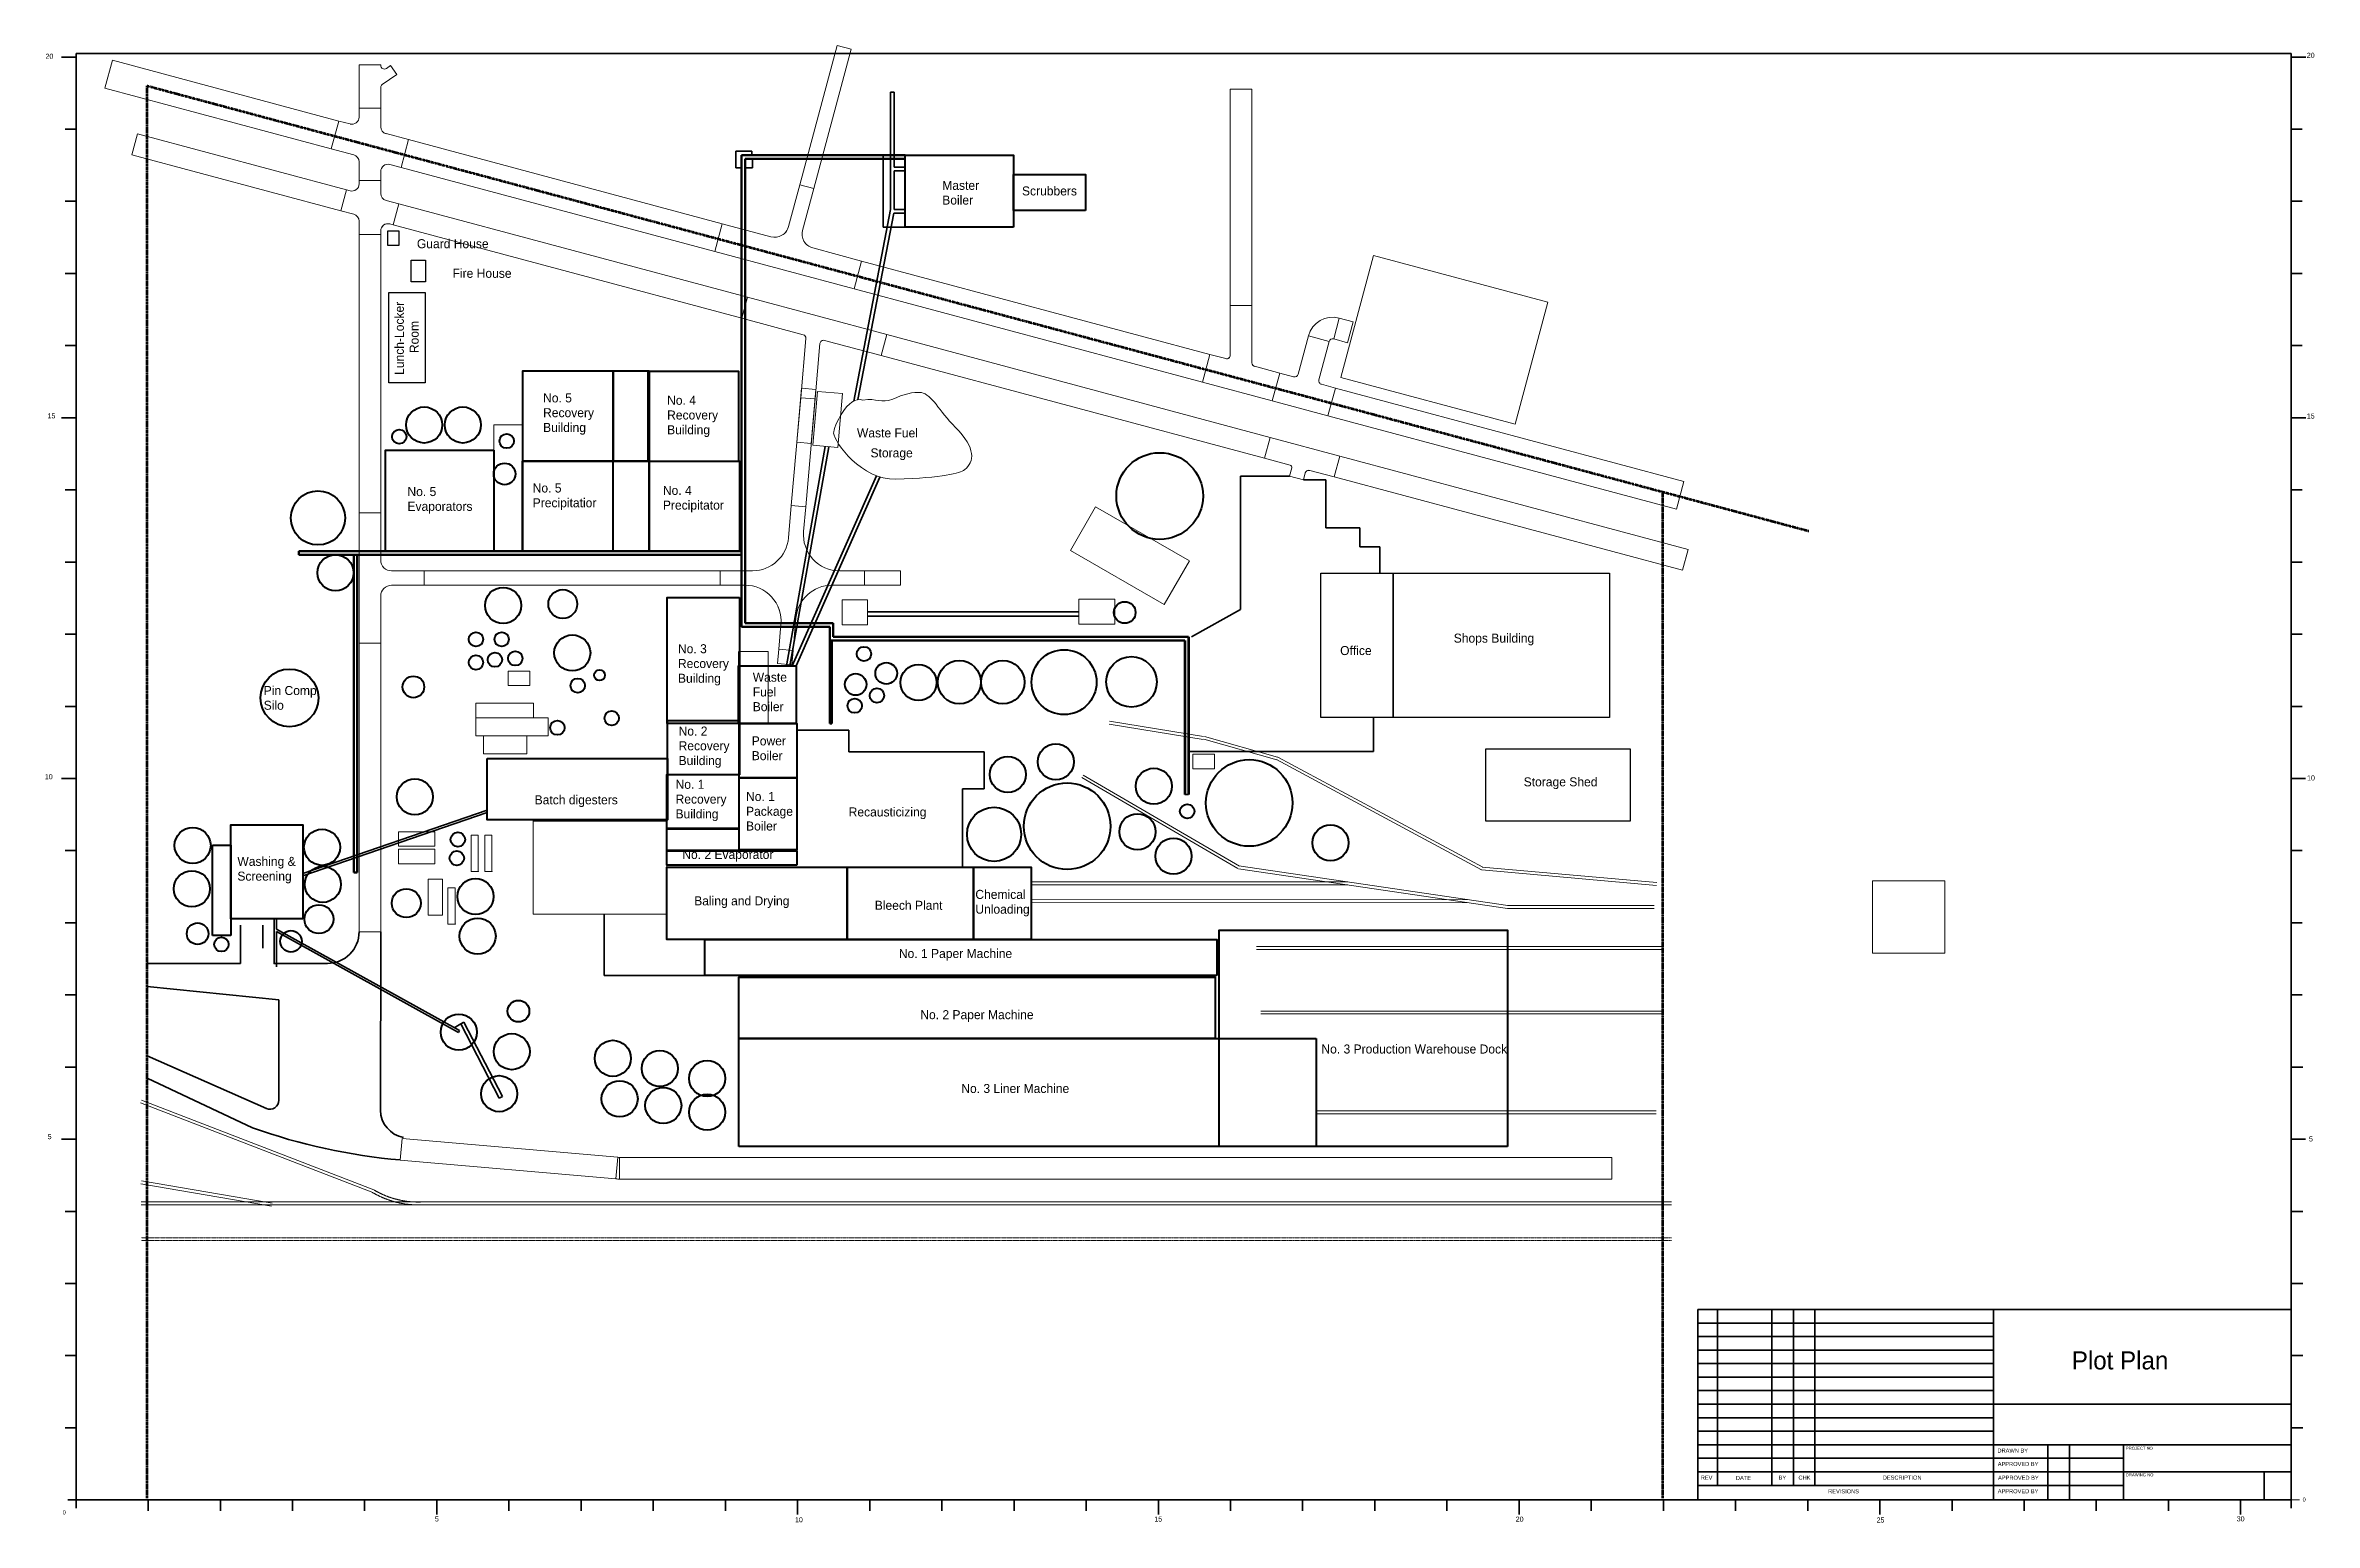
# Model space of a CAD drawing. Header units: inches. Extents: x 157 to 3303, y 69 to 2116.
import ezdxf
from ezdxf.enums import TextEntityAlignment as Align

# ---------------------------------------------------------------- set-up
doc = ezdxf.new("R2010")
doc.units = ezdxf.units.IN
doc.header["$MEASUREMENT"] = 0
doc.linetypes.add('BORDER2', pattern=[0.875, 0.25, -0.125, 0.25, -0.125, 0, -0.125])
doc.linetypes.add('PHANTOM2', pattern=[1.25, 0.625, -0.125, 0.125, -0.125, 0.125, -0.125])
doc.layers.add('MISCELLANEOUS', color=7, linetype='Continuous')
doc.layers.add('TITLEBLOCK', color=7, linetype='Continuous')
for name, color, linetype, lineweight in [('OTHER BUILDINGS', 3, 'Continuous', 30), ('PROCESS AREAS', 4, 'Continuous', 40), ('TANKS', 2, 'Continuous', 40)]:
    doc.layers.add(name, color=color, linetype=linetype, lineweight=lineweight)
doc.styles.add('Arial', font='ARIAL.TTF', dxfattribs={"height": 0.2})

msp = doc.modelspace()

# ---------------------------------------------------------------- texts
at = {"layer": 'MISCELLANEOUS', "color": 7}
for s, p in [('Waste Fuel', (1282.3, 1572.8)), ('Storage', (1301.1, 1545.1))]:
    msp.add_text(s, height=12.5, dxfattribs=at).set_placement(p)
at = {"layer": 'OTHER BUILDINGS', "color": 7, "lineweight": 30}
for s, p in [('Guard House', (722.1, 1847.5)), ('Fire House', (762.7, 1806.5)), ('Shops Building ', (2167.5, 1300.8)), ('Office', (1973.8, 1283.6)), ('Storage Shed', (2257.5, 1101.6))]:
    msp.add_text(s, height=12.5, dxfattribs=at).set_placement(p, align=Align.TOP_CENTER)
for s, p in [('Lunch-Locker', (654.3, 1659.5)), ('Room', (674.8, 1689.6))]:
    msp.add_text(s, height=12.5, rotation=90, dxfattribs=at).set_placement(p)
at = {"layer": 'PROCESS AREAS', "color": 7}
for s, p in [('Master', (1400.5, 1915.9)), ('Boiler', (1400.5, 1895.5)), ('No. 5', (847.3, 1621.3)), ('Recovery', (847.3, 1600.8)), ('No. 4', (1019.2, 1618)), ('Recovery', (1019.2, 1597.6)), ('Building', (847.3, 1580.3)), ('Building', (1019.2, 1577.1)), ('No. 5', (659.3, 1491.5)), ('Evaporators', (659.3, 1471)), ('No. 5', (832.9, 1496.4)), ('Precipitatior', (832.9, 1475.9)), ('No. 4 ', (1013.3, 1493.1)), ('Precipitator', (1013.3, 1472.7)), ('No. 3', (1034.2, 1273.6)), ('Recovery ', (1034.2, 1253.1)), ('Building', (1034.2, 1232.7)), ('Waste', (1137.9, 1234.2)), ('Fuel', (1137.9, 1213.7)), ('Boiler', (1137.9, 1193.3)), ('No. 2', (1035.1, 1159.5)), ('Recovery', (1035.1, 1139.1)), ('Power', (1136.5, 1145.9)), ('Boiler', (1136.5, 1125.4)), ('Building', (1035.1, 1118.6)), ('No. 1', (1030.9, 1085.7)), ('Recovery ', (1030.9, 1065.2)), ('No. 1', (1128.6, 1068.8)), ('Building', (1030.9, 1044.7)), ('Package', (1128.6, 1048.3)), ('Boiler', (1128.6, 1027.9)), ('Washing &', (423.6, 978.9)), ('Screening', (423.6, 958.4)), ('Chemical', (1446.4, 933.1)), ('Unloading', (1446.4, 912.6))]:
    msp.add_text(s, height=12.5, dxfattribs=at).set_placement(p)
for s, p in [('Scrubbers', (1549.1, 1920.7)), ('Batch digesters', (893.2, 1076.7)), ('Recausticizing', (1324.7, 1059.9)), ('No. 2 Evaporator', (1103.4, 1001)), ('Baling and Drying', (1122.7, 936.7)), ('Bleech Plant', (1353.9, 930.5)), ('No. 1 Paper Machine', (1418.9, 863.7)), ('No. 2 Paper Machine', (1448.6, 778.9)), ('No. 3 Production Warehouse Dock', (2054.7, 731.3)), ('No. 3 Liner Machine', (1501.7, 676.6))]:
    msp.add_text(s, height=12.5, dxfattribs=at).set_placement(p, align=Align.TOP_CENTER)
at = {"layer": 'TANKS', "color": 7}
for s, p in [('Pin Comp', (460.1, 1215.7)), ('Silo', (460.1, 1195.3))]:
    msp.add_text(s, height=12.5, dxfattribs=at).set_placement(p)
at = {"layer": 'TITLEBLOCK', "color": 7, "style": 'Arial'}
for s, height, p in [('20', 7, (157.7, 2104.6)), ('20', 7, (3291.7, 2105.9)), ('15', 7, (160.4, 1606.2)), ('15', 7, (3291.7, 1605.9)), ('10', 7, (156.8, 1106)), ('10', 7, (3292.1, 1104.3)), ('5', 7, (160.6, 607.1)), ('5', 7, (3294.7, 603.9)), ('DRAWN BY', 5.62, (2863, 171.3)), ('PROJECT NO', 4.12, (3041.1, 173.7)), ('REV', 5.62, (2451.8, 133.8)), ('DATE', 5.62, (2500.5, 133.3)), ('BY', 5.62, (2559.6, 133.8)), ('CHK', 5.62, (2587.2, 133.8)), ('DESCRIPTION', 5.625, (2704, 133.8)), ('APPROVED BY', 5.625, (2863.4, 152.6)), ('APPROVED BY', 5.625, (2863.8, 133.6)), ('DRAWING NO', 4.12, (3041.1, 136.8)), ('REVISIONS', 5.62, (2628.3, 114.8)), ('APPROVED BY', 5.625, (2863.4, 114.9)), ('0', 5.62, (3285.9, 103.4)), ('0', 5.62, (181.4, 85.5)), ('5', 7, (697.3, 77.2)), ('10', 7, (1196.4, 76.1)), ('15', 7, (1694.5, 77)), ('20', 7, (2195.3, 76.9)), ('25', 7, (2695.5, 75.7)), ('30', 7, (3194.6, 77.3))]:
    msp.add_text(s, height=height, dxfattribs=at).set_placement(p, align=Align.TOP_LEFT)
at = {"layer": 'TITLEBLOCK', "color": 7}
msp.add_text('Plot Plan', height=25, dxfattribs=at).set_placement((2966, 280.9))

# ---------------------------------------------------------------- blocks, each defined once
blk = doc.blocks.new('POND', base_point=(1382.4, 1029.5))
at = {"layer": 'MISCELLANEOUS', "color": 5, "linetype": 'Continuous', "lineweight": 13}
blk.add_open_spline([(1195.3, 1127.7), (1244.3, 1149.6), (1264.3, 1130.8), (1302.9, 1160.5), (1337.9, 1187.4), (1369.1, 1208.6), (1401.1, 1211.9), (1440.7, 1216), (1481.6, 1164.1), (1560.1, 1118.4), (1655.3, 1062.9), (1662.9, 1010.8), (1634.9, 973.4), (1619.8, 953.3), (1565.8, 924.1), (1391.7, 870.6), (1270.2, 833.2), (1131.8, 945.9), (1120.5, 978.1), (1113.1, 999.4), (1134.6, 1132.4), (1195.3, 1127.7)], degree=3, knots=[0, 0, 0, 0, 0.120599, 0.120599, 0.120599, 0.230097, 0.230097, 0.230097, 0.365472, 0.365472, 0.365472, 0.52982, 0.52982, 0.52982, 0.736661, 0.736661, 0.736661, 0.895053, 0.895053, 0.895053, 1, 1, 1, 1], dxfattribs=at)

# ---------------------------------------------------------------- linework, layer by layer
at = {"layer": 'MISCELLANEOUS', "color": 7, "linetype": 'Continuous', "lineweight": 13}
for p, q in [((1254.9, 2116.2), (1203.1, 1923)), ((1274.2, 2111), (1254.9, 2116.2))]:
    msp.add_line(p, q, dxfattribs=at)
at = {"layer": 'MISCELLANEOUS', "linetype": 'Continuous', "lineweight": 13}
for p, q in [((1222.4, 1917.8), (1274.2, 2111)), ((250.3, 2095.5), (239.9, 2056.8)), ((564.2, 2011.3), (250.3, 2095.5)), ((592.3, 2029.1), (592.3, 2089.1)), ((592.3, 2089.1), (622.3, 2089.1)), ((622.3, 2089.1), (622.3, 2088.4)), ((644.4, 2075.9), (624.4, 2061.9)), ((635.8, 2088.2), (630.2, 2084.3)), ((644.4, 2075.9), (635.8, 2088.2)), ((239.9, 2056.8), (553.8, 1972.7)), ((622.3, 2057.8), (622.3, 2029.1)), ((1799.7, 2055.6), (1799.7, 1755.6)), ((1829.7, 2055.6), (1799.7, 2055.6)), ((1829.7, 1755.6), (1829.7, 2055.6)), ((592.3, 2016.8), (592.3, 2029.1)), ((592.3, 2029.1), (622.3, 2029.1)), ((622.3, 2029.1), (592.3, 2029.1)), ((622.3, 2029.1), (622.3, 2003.4)), ((285.2, 1993.4), (277.4, 1964.5)), ((575, 1915.8), (285.2, 1993.4)), ((564.2, 2011.3), (553.8, 1972.7)), ((553.8, 1972.7), (564.2, 2011.3)), ((579.7, 2007.2), (564.2, 2011.3)), ((660.8, 1985.5), (629.7, 1993.8)), ((650.4, 1946.8), (660.8, 1985.5)), ((650.4, 1946.8), (660.8, 1985.5)), ((660.8, 1985.5), (1095.4, 1869)), ((277.4, 1964.5), (567.2, 1886.8)), ((553.8, 1972.7), (584.9, 1964.4)), ((592.3, 1929.1), (592.3, 1954.7)), ((650.4, 1946.8), (634.9, 1951)), ((622.3, 1929.1), (592.3, 1929.1)), ((592.3, 1924.2), (592.3, 1929.1)), ((592.3, 1929.1), (622.3, 1929.1)), ((622.3, 1941.3), (622.3, 1929.1)), ((622.3, 1929.1), (622.3, 1910.8)), ((1085.1, 1830.4), (650.4, 1946.8)), ((1203.1, 1923), (1187.6, 1865)), ((1203.1, 1923), (1222.4, 1917.8)), ((1203.1, 1923), (1222.4, 1917.8)), ((575, 1915.8), (567.2, 1886.8)), ((567.2, 1886.8), (575, 1915.8)), ((575, 1915.8), (579.7, 1914.5)), ((647.4, 1896.4), (629.7, 1901.1)), ((639.7, 1867.4), (647.4, 1896.4)), ((639.7, 1867.4), (647.4, 1896.4)), ((647.4, 1896.4), (1130.4, 1767)), ((1222.4, 1917.8), (1206.9, 1859.8)), ((567.2, 1886.8), (584.9, 1882.1)), ((592.3, 1854.1), (592.3, 1872.4)), ((622.3, 1859), (622.3, 1854.1)), ((634.9, 1868.7), (639.7, 1867.4)), ((1122.6, 1738), (639.7, 1867.4)), ((1095.4, 1869), (1085.1, 1830.4)), ((1095.4, 1869), (1085.1, 1830.4)), ((1163.1, 1850.9), (1095.4, 1869)), ((622.3, 1854.1), (592.3, 1854.1)), ((592.3, 1468.1), (592.3, 1854.1)), ((592.3, 1854.1), (622.3, 1854.1)), ((622.3, 1854.1), (622.3, 1468.1)), ((1085.1, 1830.4), (1278.3, 1778.6)), ((1288.6, 1817.2), (1221, 1835.4)), ((1953.1, 1655.9), (1998.4, 1824.9)), ((1998.4, 1824.9), (2239.9, 1760.2)), ((1278.3, 1778.6), (1288.6, 1817.2)), ((1278.3, 1778.6), (1288.6, 1817.2)), ((1288.6, 1817.2), (1771.6, 1687.8)), ((1130.4, 1767), (1122.6, 1738)), ((1122.6, 1738), (1130.4, 1767)), ((1130.4, 1767), (1323.6, 1715.2)), ((1761.2, 1649.2), (1278.3, 1778.6)), ((1207.9, 1715.1), (1122.6, 1738)), ((1799.7, 1755.6), (1799.7, 1686.8)), ((1799.7, 1755.6), (1829.7, 1755.6)), ((1799.7, 1755.6), (1829.7, 1755.6)), ((1829.7, 1755.6), (1829.7, 1676.1)), ((1943, 1709.2), (1950.7, 1738.2)), ((1943, 1709.2), (1950.7, 1738.2)), ((1950.7, 1738.2), (1970.1, 1733)), ((1970.1, 1733), (1962.3, 1704)), ((2239.9, 1760.2), (2194.6, 1591.2)), ((1204.4, 1627.8), (1211.6, 1709.9)), ((1224.3, 1626.1), (1231, 1702.9)), ((1315.8, 1686.2), (1237.3, 1707.2)), ((1323.6, 1715.2), (1315.8, 1686.2)), ((1315.8, 1686.2), (1323.6, 1715.2)), ((1323.6, 1715.2), (1854.8, 1572.8)), ((1907.9, 1713.4), (1893.6, 1660.3)), ((1907.9, 1713.4), (1936.8, 1705.7)), ((1907.9, 1713.4), (1936.8, 1705.7)), ((1936.8, 1705.7), (1922.6, 1652.5)), ((1962.3, 1704), (1943, 1709.2)), ((1847.1, 1543.9), (1315.8, 1686.2)), ((1771.6, 1687.8), (1761.2, 1649.2)), ((1771.6, 1687.8), (1761.2, 1649.2)), ((1793.4, 1682), (1771.6, 1687.8)), ((1868.2, 1661.9), (1833.4, 1671.3)), ((1199, 1566), (1205.5, 1640.8)), ((1205.5, 1640.8), (1225.5, 1639)), ((1225.5, 1639), (1218.9, 1564.3)), ((1221, 1561.9), (1227.5, 1636.6)), ((1227.5, 1636.6), (1262.4, 1633.5)), ((1761.2, 1649.2), (1857.8, 1623.3)), ((1857.8, 1623.3), (1868.2, 1661.9)), ((1868.2, 1661.9), (1857.8, 1623.3)), ((1887.5, 1656.8), (1868.2, 1661.9)), ((1945.5, 1641.2), (1926.1, 1646.4)), ((1935.1, 1602.6), (1945.5, 1641.2)), ((1935.1, 1602.6), (1945.5, 1641.2)), ((1945.5, 1641.2), (2428.4, 1511.8)), ((2194.6, 1591.2), (1953.1, 1655.9)), ((1191.3, 1478.4), (1204.4, 1627.8)), ((1204.4, 1627.8), (1224.3, 1626.1)), ((1204.4, 1627.8), (1224.3, 1626.1)), ((1224.3, 1626.1), (1211.3, 1476.7)), ((1262.4, 1633.5), (1255.8, 1558.8)), ((1857.8, 1623.3), (1935.1, 1602.6)), ((778.9, 1590), (818.9, 1590)), ((778.9, 1415), (778.9, 1590)), ((1854.8, 1572.8), (1847.1, 1543.9)), ((1847.1, 1543.9), (1854.8, 1572.8)), ((1854.8, 1572.8), (1951.4, 1547)), ((2418.1, 1473.2), (1935.1, 1602.6)), ((1218.9, 1564.3), (1199, 1566)), ((1255.8, 1558.8), (1221, 1561.9)), ((1882.8, 1534.3), (1847.1, 1543.9)), ((1951.4, 1547), (1943.6, 1518)), ((1943.6, 1518), (1951.4, 1547)), ((1951.4, 1547), (2434.4, 1417.6)), ((1881.8, 1519), (1884.9, 1530.6)), ((1881.8, 1519), (1901.1, 1513.9)), ((1901.1, 1513.9), (1903.7, 1523.5)), ((1943.6, 1518), (1909.8, 1527)), ((2426.6, 1388.6), (1943.6, 1518)), ((2428.4, 1511.8), (2418.1, 1473.2)), ((1191.3, 1478.4), (1187.4, 1433.6)), ((1211.3, 1476.7), (1191.3, 1478.4)), ((1211.3, 1476.7), (1191.3, 1478.4)), ((622.3, 1468.1), (592.3, 1468.1)), ((592.3, 1468.1), (592.3, 1287.6)), ((622.3, 1468.1), (592.3, 1468.1)), ((622.3, 1402.8), (622.3, 1468.1)), ((1208.3, 1442.3), (1211.3, 1476.7)), ((1578.1, 1416.1), (1613.1, 1476.7)), ((1613.1, 1476.7), (1743, 1401.7)), ((1708, 1341.1), (1578.1, 1416.1)), ((2434.4, 1417.6), (2426.6, 1388.6)), ((682.3, 1387.8), (637.3, 1387.8)), ((682.3, 1387.8), (682.3, 1367.8)), ((1092.6, 1387.9), (682.6, 1387.9)), ((682.6, 1387.9), (682.6, 1367.9)), ((818.9, 1415), (778.9, 1415)), ((1092.6, 1387.9), (1137.6, 1387.9)), ((1092.6, 1367.9), (1092.6, 1387.9)), ((1092.6, 1367.9), (1092.6, 1387.9)), ((1292.6, 1387.9), (1258.1, 1387.9)), ((1292.6, 1387.9), (1292.6, 1367.9)), ((1292.6, 1387.9), (1342.6, 1387.9)), ((1292.6, 1367.9), (1292.6, 1387.9)), ((1342.6, 1387.9), (1342.6, 1367.9)), ((1743, 1401.7), (1708, 1341.1)), ((622.3, 1287.6), (622.3, 1352.8)), ((682.3, 1367.8), (637.3, 1367.8)), ((682.6, 1367.9), (1092.6, 1367.9)), ((1127.1, 1367.9), (1092.6, 1367.9)), ((1292.6, 1367.9), (1247.6, 1367.9)), ((1342.6, 1367.9), (1292.6, 1367.9)), ((1193.8, 1277.4), (1197.8, 1322.3)), ((1261.7, 1347.8), (1296.7, 1347.8)), ((1261.7, 1312.8), (1261.7, 1347.8)), ((1296.7, 1347.8), (1296.7, 1312.8)), ((1589.9, 1348.7), (1639.9, 1348.7)), ((1589.9, 1313.7), (1589.9, 1348.7)), ((1639.9, 1348.7), (1639.9, 1313.7)), ((1176.9, 1313.6), (1173.9, 1279.2)), ((1296.7, 1312.8), (1261.7, 1312.8)), ((1639.9, 1313.7), (1589.9, 1313.7)), ((592.3, 1287.6), (622.3, 1287.6)), ((592.3, 887.6), (592.3, 1287.6)), ((592.3, 1287.6), (622.3, 1287.6)), ((622.3, 1287.6), (622.3, 887.6)), ((1119.2, 1276.1), (1159.2, 1276.1)), ((1159.2, 1276.1), (1159.2, 1176.1)), ((1172.2, 1259.3), (1173.9, 1279.2)), ((1192.1, 1257.5), (1172.2, 1259.3)), ((1173.9, 1279.2), (1193.8, 1277.4)), ((1173.9, 1279.2), (1193.8, 1277.4)), ((1193.8, 1277.4), (1192.1, 1257.5)), ((799.1, 1248.9), (829.1, 1248.9)), ((799.1, 1228.9), (799.1, 1248.9)), ((829.1, 1228.9), (799.1, 1228.9)), ((829.1, 1248.9), (829.1, 1228.9)), ((754.2, 1204.3), (834.2, 1204.3)), ((754.2, 1184.3), (754.2, 1204.3)), ((834.2, 1204.3), (834.2, 1184.3)), ((754.2, 1184.3), (854.2, 1184.3)), ((754.2, 1159.3), (754.2, 1184.3)), ((834.2, 1184.3), (754.2, 1184.3)), ((854.2, 1184.3), (854.2, 1159.3)), ((854.2, 1159.3), (754.2, 1159.3)), ((764.9, 1134.3), (764.9, 1159.3)), ((764.9, 1159.3), (824.9, 1159.3)), ((824.9, 1134.3), (764.9, 1134.3)), ((824.9, 1159.3), (824.9, 1134.3)), ((1747.7, 1133.6), (1777.7, 1133.6)), ((1747.7, 1113.6), (1747.7, 1133.6)), ((1777.7, 1133.6), (1777.7, 1113.6)), ((1777.7, 1113.6), (1747.7, 1113.6)), ((833.6, 911.9), (833.6, 1041.9)), ((1018.6, 1041.9), (1018.6, 911.9)), ((647.1, 1026.3), (697.1, 1026.3)), ((647.1, 1006.3), (647.1, 1026.3)), ((697.1, 1026.3), (697.1, 1006.3)), ((747.5, 1021.3), (757.5, 1021.3)), ((747.5, 971.3), (747.5, 1021.3)), ((757.5, 1021.3), (757.5, 971.3)), ((766.4, 1021.3), (776.4, 1021.3)), ((766.4, 971.3), (766.4, 1021.3)), ((776.4, 1021.3), (776.4, 971.3)), ((697.1, 1006.3), (647.1, 1006.3)), ((647.1, 1001.9), (697.1, 1001.9)), ((647.1, 981.9), (647.1, 1001.9)), ((697.1, 981.9), (647.1, 981.9)), ((697.1, 1001.9), (697.1, 981.9)), ((687.9, 960.5), (707.9, 960.5)), ((687.9, 910.5), (687.9, 960.5)), ((707.9, 960.5), (707.9, 910.5)), ((715.5, 948.3), (725.5, 948.3)), ((715.5, 898.3), (715.5, 948.3)), ((725.5, 948.3), (725.5, 898.3)), ((757.5, 971.3), (747.5, 971.3)), ((776.4, 971.3), (766.4, 971.3)), ((2689.9, 958.1), (2789.9, 958.1)), ((2689.9, 858.1), (2689.9, 958.1)), ((2789.9, 958.1), (2789.9, 858.1)), ((622.3, 887.6), (592.3, 887.6)), ((707.9, 910.5), (687.9, 910.5)), ((725.5, 898.3), (715.5, 898.3)), ((1018.6, 911.9), (833.6, 911.9)), ((2789.9, 858.1), (2689.9, 858.1)), ((649.4, 571.2), (652, 601.1)), ((652, 601.1), (950.8, 575)), ((948.2, 545.1), (649.4, 571.2)), ((950.8, 575), (948.2, 545.1)), ((948.2, 545.1), (950.8, 575)), ((953.4, 574.8), (953.4, 544.8)), ((2328.4, 574.8), (953.4, 574.8)), ((953.4, 574.8), (953.4, 544.8)), ((2328.4, 544.8), (2328.4, 574.8)), ((953.4, 544.8), (2328.4, 544.8))]:
    msp.add_line(p, q, dxfattribs=at)
at = {"layer": 'MISCELLANEOUS', "linetype": 'PHANTOM2', "lineweight": 100}
for p, q in [((298.7, 102.3), (298.7, 2060.1)), ((298.7, 2060.1), (2601.5, 1443.1)), ((2399, 102.3), (2399, 1497.4))]:
    msp.add_line(p, q, dxfattribs=at)
at = {"layer": 'MISCELLANEOUS', "linetype": 'Continuous', "lineweight": 35}
for p, q in [((1329, 1947.5), (1329, 2051.2)), ((1329, 2051.2), (1334, 2051.2)), ((1334, 1947.5), (1334, 2051.2)), ((1136.5, 1969.6), (1114.2, 1969.6)), ((1114.2, 1969.6), (1114.2, 1946.5)), ((1136.5, 1964), (1136.5, 1969.6)), ((1137.4, 1946.5), (1137.4, 1959)), ((1318.6, 1864), (1318.6, 1964)), ((1114.2, 1946.5), (1122.5, 1946.5)), ((1127.5, 1946.5), (1137.4, 1946.5)), ((1329, 1888.8), (1329, 1947.5)), ((1334, 1947.5), (1349.1, 1947.5)), ((1334, 1888.8), (1334, 1942.5)), ((1334, 1942.5), (1349.1, 1942.5)), ((1278, 1623.2), (1329, 1888.8)), ((1334, 1888.8), (1349.1, 1888.8)), ((1283.5, 1625.1), (1333.2, 1883.8)), ((1349.1, 1864), (1318.6, 1864)), ((1333.2, 1883.8), (1349.1, 1883.8)), ((1238.4, 1560.3), (1184.5, 1256.1)), ((1243.4, 1559.9), (1189.5, 1256.1)), ((1192.7, 1256.1), (1309.2, 1519.6)), ((1198.1, 1256.1), (1313.9, 1517.9)), ((1881.8, 1519), (1814.1, 1519)), ((1814.1, 1519), (1814.1, 1334.1)), ((1901.1, 1513.9), (1932.1, 1513.9)), ((1932.1, 1513.9), (1932.1, 1447.6)), ((1932.1, 1447.6), (1979.3, 1447.6)), ((1979.3, 1447.6), (1979.3, 1421.2)), ((1979.3, 1421.2), (2007, 1421.2)), ((2007, 1421.2), (2007, 1384.4)), ((1589.9, 1331.2), (1296.7, 1331.2)), ((1589.9, 1325.2), (1296.7, 1325.2)), ((1814.1, 1334.1), (1746, 1296.5)), ((1199.2, 1167.2), (1271.1, 1167.2)), ((1271.1, 1167.2), (1271.1, 1136.9)), ((1998.2, 1184.4), (1998.2, 1137.5)), ((1271.1, 1136.9), (1458.8, 1136.9)), ((1458.8, 1136.9), (1458.8, 1085.6)), ((1998.2, 1137.5), (1741.9, 1137.5)), ((1458.8, 1085.6), (1428.5, 1085.6)), ((1428.5, 1085.6), (1428.5, 976.9)), ((1736.9, 1077.7), (1741.9, 1077.7)), ((514.3, 968.3), (769.6, 1055.9)), ((514.3, 965.2), (769.6, 1052.8)), ((427.9, 896.9), (427.9, 843.6)), ((458.7, 864.7), (458.7, 896.9)), ((474.6, 905.6), (474.6, 842.9)), ((477.6, 905.6), (477.6, 891.3)), ((477.6, 891.3), (731.5, 750.5)), ((477.6, 887.9), (730.1, 747.8)), ((477.6, 887.9), (477.6, 838.8)), ((622.3, 887.6), (622, 640.3)), ((931.9, 827), (931.9, 911.9)), ((427.9, 843.6), (298.7, 843.6)), ((548.3, 843.6), (474.1, 843.6)), ((1071.3, 827), (931.9, 827)), ((298.7, 811.5), (481.1, 793.3)), ((481.1, 793.3), (481.1, 654)), ((733.1, 760.1), (724.1, 754.6)), ((733.1, 760.1), (737.5, 762.4)), ((733.1, 760.1), (786.5, 657)), ((737.5, 762.4), (791, 659.3)), ((730.1, 747.8), (731.5, 750.5)), ((463.8, 642.7), (298.7, 715.4)), ((444.6, 615.9), (298.7, 684.5)), ((786.5, 657), (791, 659.3)), ((786.5, 657), (791, 659.3))]:
    msp.add_line(p, q, dxfattribs=at)
at = {"layer": 'MISCELLANEOUS', "linetype": 'Continuous', "lineweight": 50}
for p, q in [((1349.1, 1964), (1122.5, 1964)), ((1122.5, 1964), (1122.5, 1310.4)), ((1349.1, 1959), (1127.5, 1959)), ((1127.5, 1959), (1127.5, 1315.4)), ((1122.5, 1415), (508.9, 1415)), ((508.9, 1415), (508.9, 1410)), ((1122.5, 1410), (508.9, 1410)), ((584.8, 1410), (584.8, 969.8)), ((584.8, 1410), (589.8, 1410)), ((589.8, 1410), (589.8, 969.8)), ((1122.5, 1310.4), (1127.5, 1310.4)), ((1122.5, 1310.4), (1244.5, 1310.4)), ((1127.5, 1315.4), (1249.5, 1315.4)), ((1244.5, 1310.4), (1244.5, 1291.5)), ((1244.5, 1291.5), (1736.9, 1291.5)), ((1244.5, 1291.5), (1244.5, 1176.1)), ((1244.5, 1291.5), (1247.5, 1291.5)), ((1247.5, 1291.5), (1247.5, 1176.1)), ((1249.5, 1315.4), (1249.5, 1296.5)), ((1249.5, 1296.5), (1741.9, 1296.5)), ((1244.5, 1176.1), (1247.5, 1176.1)), ((584.8, 969.8), (589.8, 969.8))]:
    msp.add_line(p, q, dxfattribs=at)
at = {"layer": 'MISCELLANEOUS', "linetype": 'Continuous', "lineweight": 70}
for p, q in [((1736.9, 1291.5), (1736.9, 1077.7)), ((1741.9, 1296.5), (1741.9, 1077.7))]:
    msp.add_line(p, q, dxfattribs=at)
at = {"layer": 'MISCELLANEOUS', "color": 7, "linetype": 'Continuous', "lineweight": 0}
msp.add_lwpolyline([(1222.4, 1917.8), (1274.2, 2111), (1254.9, 2116.2), (1203.1, 1923)], close=True, dxfattribs=at)
at = {"layer": 'MISCELLANEOUS', "linetype": 'Continuous', "lineweight": 0}
for points in [[(564.2, 2011.3), (250.3, 2095.5), (239.9, 2056.8), (553.8, 1972.7)], [(1829.7, 1755.6), (1829.7, 2055.6), (1799.7, 2055.6), (1799.7, 1755.6)], [(575, 1915.8), (285.2, 1993.4), (277.4, 1964.5), (567.2, 1886.8)], [(660.8, 1985.5), (1095.4, 1869), (1085.1, 1830.4), (650.4, 1946.8)], [(647.4, 1896.4), (1130.4, 1767), (1122.6, 1738), (639.7, 1867.4)], [(622.3, 1854.1), (622.3, 1468.1), (592.3, 1468.1), (592.3, 1854.1)], [(2194.6, 1591.2), (1953.1, 1655.9), (1998.4, 1824.9), (2239.9, 1760.2)], [(1288.6, 1817.2), (1771.6, 1687.8), (1761.2, 1649.2), (1278.3, 1778.6)], [(1950.7, 1738.2), (1970.1, 1733), (1962.3, 1704), (1943, 1709.2)], [(1323.6, 1715.2), (1854.8, 1572.8), (1847.1, 1543.9), (1315.8, 1686.2)], [(1225.5, 1639), (1218.9, 1564.3), (1199, 1566), (1205.5, 1640.8)], [(1262.4, 1633.5), (1255.8, 1558.8), (1221, 1561.9), (1227.5, 1636.6)], [(1945.5, 1641.2), (2428.4, 1511.8), (2418.1, 1473.2), (1935.1, 1602.6)], [(1224.3, 1626.1), (1211.3, 1476.7), (1191.3, 1478.4), (1204.4, 1627.8)], [(818.9, 1590), (818.9, 1415), (778.9, 1415), (778.9, 1590)], [(1951.4, 1547), (2434.4, 1417.6), (2426.6, 1388.6), (1943.6, 1518)], [(1708, 1341.1), (1578.1, 1416.1), (1613.1, 1476.7), (1743, 1401.7)], [(1092.6, 1387.9), (682.6, 1387.9), (682.6, 1367.9), (1092.6, 1367.9)], [(1292.6, 1387.9), (1342.6, 1387.9), (1342.6, 1367.9), (1292.6, 1367.9)], [(1296.7, 1312.8), (1261.7, 1312.8), (1261.7, 1347.8), (1296.7, 1347.8)], [(1639.9, 1313.7), (1589.9, 1313.7), (1589.9, 1348.7), (1639.9, 1348.7)], [(622.3, 1287.6), (622.3, 887.6), (592.3, 887.6), (592.3, 1287.6)], [(1159.2, 1276.1), (1159.2, 1176.1), (1119.2, 1176.1), (1119.2, 1276.1)], [(1193.8, 1277.4), (1192.1, 1257.5), (1172.2, 1259.3), (1173.9, 1279.2)], [(829.1, 1228.9), (799.1, 1228.9), (799.1, 1248.9), (829.1, 1248.9)], [(834.2, 1184.3), (754.2, 1184.3), (754.2, 1204.3), (834.2, 1204.3)], [(854.2, 1159.3), (754.2, 1159.3), (754.2, 1184.3), (854.2, 1184.3)], [(764.9, 1159.3), (824.9, 1159.3), (824.9, 1134.3), (764.9, 1134.3)], [(1777.7, 1113.6), (1747.7, 1113.6), (1747.7, 1133.6), (1777.7, 1133.6)], [(833.6, 1041.9), (1018.6, 1041.9), (1018.6, 911.9), (833.6, 911.9)], [(414.3, 1007.4), (414.3, 882.4), (389.3, 882.4), (389.3, 1007.4)], [(647.1, 1006.3), (647.1, 1026.3), (697.1, 1026.3), (697.1, 1006.3)], [(757.5, 1021.3), (757.5, 971.3), (747.5, 971.3), (747.5, 1021.3)], [(776.4, 1021.3), (776.4, 971.3), (766.4, 971.3), (766.4, 1021.3)], [(647.1, 981.9), (647.1, 1001.9), (697.1, 1001.9), (697.1, 981.9)], [(707.9, 910.5), (687.9, 910.5), (687.9, 960.5), (707.9, 960.5)], [(725.5, 948.3), (725.5, 898.3), (715.5, 898.3), (715.5, 948.3)], [(2789.9, 858.1), (2689.9, 858.1), (2689.9, 958.1), (2789.9, 958.1)], [(1918.6, 589.7), (1118.6, 589.7), (1118.6, 739.7), (1918.6, 739.7)], [(652, 601.1), (950.8, 575), (948.2, 545.1), (649.4, 571.2)], [(953.4, 544.8), (2328.4, 544.8), (2328.4, 574.8), (953.4, 574.8)]]:
    msp.add_lwpolyline(points, close=True, dxfattribs=at)
for points in [[(592.3, 2029.1), (592.3, 2089.1), (622.3, 2089.1), (622.3, 2088.4, 0.606815), (630.2, 2084.3), (635.8, 2088.2), (644.4, 2075.9), (624.4, 2061.9, 0.244698), (622.3, 2057.8), (622.3, 2029.1)], [(622.3, 1941.3, -0.493145), (634.9, 1951), (650.4, 1946.8), (660.8, 1985.5), (629.7, 1993.8, -0.339454), (622.3, 2003.4), (622.3, 2029.1), (592.3, 2029.1), (592.3, 2016.8, -0.493145), (579.7, 2007.2), (564.2, 2011.3), (553.8, 1972.7), (584.9, 1964.4, -0.339454), (592.3, 1954.7), (592.3, 1929.1), (622.3, 1929.1)], [(592.3, 1924.2, -0.493145), (579.7, 1914.5), (575, 1915.8), (567.2, 1886.8), (584.9, 1882.1, -0.339454), (592.3, 1872.4), (592.3, 1854.1), (622.3, 1854.1), (622.3, 1859, -0.493145), (634.9, 1868.7), (639.7, 1867.4), (647.4, 1896.4), (629.7, 1901.1, -0.339454), (622.3, 1910.8), (622.3, 1929.1), (592.3, 1929.1)], [(1085.1, 1830.4), (1278.3, 1778.6), (1288.6, 1817.2), (1221, 1835.4, -0.414214), (1206.9, 1859.8), (1222.4, 1917.8), (1203.1, 1923), (1187.6, 1865, -0.414214), (1163.1, 1850.9), (1095.4, 1869)], [(1130.4, 1767), (1323.6, 1715.2), (1315.8, 1686.2), (1237.3, 1707.2, 0.466308), (1231, 1702.9), (1224.3, 1626.1), (1204.4, 1627.8), (1211.6, 1709.9, 0.36397), (1207.9, 1715.1), (1122.6, 1738)], [(1761.2, 1649.2), (1857.8, 1623.3), (1868.2, 1661.9), (1833.4, 1671.3, -0.339454), (1829.7, 1676.1), (1829.7, 1755.6), (1799.7, 1755.6), (1799.7, 1686.8, -0.493145), (1793.4, 1682), (1771.6, 1687.8)], [(1857.8, 1623.3), (1935.1, 1602.6), (1945.5, 1641.2), (1926.1, 1646.4, -0.414214), (1922.6, 1652.5), (1936.8, 1705.7), (1907.9, 1713.4), (1893.6, 1660.3, -0.414214), (1887.5, 1656.8), (1868.2, 1661.9)], [(1854.8, 1572.8), (1951.4, 1547), (1943.6, 1518), (1909.8, 1527, 0.414214), (1903.7, 1523.5), (1901.1, 1513.9), (1881.8, 1519), (1884.9, 1530.6, 0.414214), (1882.8, 1534.3), (1847.1, 1543.9)], [(1208.3, 1442.3, 0.440011), (1258.1, 1387.9), (1292.6, 1387.9), (1292.6, 1367.9), (1247.6, 1367.9, 0.388879), (1197.8, 1322.3), (1193.8, 1277.4), (1173.9, 1279.2), (1176.9, 1313.6, 0.440011), (1127.1, 1367.9), (1092.6, 1367.9), (1092.6, 1387.9), (1137.6, 1387.9, 0.388879), (1187.4, 1433.6), (1191.3, 1478.4), (1211.3, 1476.7)], [(592.3, 1468.1), (592.3, 1287.6), (622.3, 1287.6), (622.3, 1352.8, -0.414214), (637.3, 1367.8), (682.3, 1367.8), (682.3, 1387.8), (637.3, 1387.8, -0.414214), (622.3, 1402.8), (622.3, 1468.1)]]:
    msp.add_lwpolyline(points, format="xyb", close=True, dxfattribs=at)
at = {"layer": 'MISCELLANEOUS', "linetype": 'Continuous', "lineweight": 18}
for points in [[(1631.9, 1175.5), (1762, 1154.2)], [(1632.5, 1179.5), (1762.7, 1158.2)], [(1763, 1154.3), (1864.1, 1125.9)], [(1764.1, 1158.1), (1865.2, 1129.7)], [(1593.9, 1101.2), (1810.4, 975.2)], [(1595.9, 1104.7), (1812.4, 978.7)], [(1863.7, 1126.1), (2147.7, 973.4)], [(1865.6, 1129.6), (2149.6, 977)], [(1811.1, 975), (2183.8, 920)], [(1811.7, 978.9), (2184.4, 923.9)], [(2148.8, 977.2), (2390.8, 955.9)], [(1962.6, 956.6), (1523.8, 956.6)], [(1962.6, 952.6), (1523.8, 952.6)], [(2148.5, 973.2), (2390.4, 951.9)], [(1523.8, 931.6), (2128.3, 932.2)], [(1523.8, 927.6), (2128.3, 928.2)], [(2184.1, 924), (2387.1, 924)], [(2184.1, 920), (2387.1, 920)], [(1835.9, 867.1), (2391.4, 867.1)], [(1835.9, 863.1), (2391.4, 863.1)], [(1843.5, 867.1), (2399, 867.1)], [(1843.5, 863.1), (2399, 863.1)], [(1842.2, 777.7), (2397.7, 777.7)], [(1842.2, 773.7), (2397.7, 773.7)], [(289.4, 650.3), (611.3, 526)], [(290.9, 654), (612.7, 529.7)], [(1918.6, 639.4), (2390, 639.4)], [(1918.6, 635.4), (2390, 635.4)], [(471, 507.3), (289.8, 538.3)], [(471.7, 511.2), (290.5, 542.3)], [(290.2, 513.2), (2411.4, 513.2)], [(290.2, 509.2), (2411.4, 509.2)], [(682.8, 509.2), (682.2, 509.2), (681.6, 509.1), (681.1, 509.1), (680.5, 509.1), (679.9, 509), (679.3, 509), (678.8, 509), (678.2, 509), (677.6, 509), (677, 508.9), (676.5, 508.9), (675.9, 508.9), (675.3, 508.9), (674.7, 508.9), (674.1, 508.9), (673.6, 508.9), (673, 508.9), (672.4, 508.9), (671.8, 508.9), (671.3, 508.9), (670.7, 509), (670.1, 509), (669.5, 509), (669, 509), (668.4, 509.1), (667.8, 509.1), (667.2, 509.1), (666.7, 509.1), (666.1, 509.2), (665.5, 509.2), (664.9, 509.3), (664.4, 509.3), (663.8, 509.4), (663.2, 509.4), (662.6, 509.5), (662.1, 509.5), (661.5, 509.6), (660.9, 509.6), (660.4, 509.7), (659.8, 509.8), (659.2, 509.8), (658.6, 509.9), (658.1, 510), (657.5, 510), (656.9, 510.1), (656.4, 510.2), (655.8, 510.3), (655.2, 510.4), (654.6, 510.5), (654.1, 510.6), (653.5, 510.7), (652.9, 510.7), (652.4, 510.8), (651.8, 511), (651.2, 511.1), (650.7, 511.2), (650.1, 511.3), (649.5, 511.4), (649, 511.5), (648.4, 511.6), (647.9, 511.7), (647.3, 511.9), (646.7, 512), (646.2, 512.1), (645.6, 512.2), (645.1, 512.4), (644.5, 512.5), (643.9, 512.7), (643.4, 512.8), (642.8, 512.9), (642.3, 513.1), (641.7, 513.2), (641.1, 513.4), (640.6, 513.5), (640, 513.7), (639.5, 513.9), (638.9, 514), (638.4, 514.2), (637.8, 514.4), (637.3, 514.5), (636.7, 514.7), (636.2, 514.9), (635.6, 515), (635.1, 515.2), (634.5, 515.4), (634, 515.6), (633.5, 515.8), (632.9, 516), (632.4, 516.2), (631.8, 516.4), (631.3, 516.6), (630.7, 516.8), (630.2, 517), (629.7, 517.2), (629.1, 517.4), (628.6, 517.6), (628.1, 517.8), (627.5, 518), (627, 518.2), (626.5, 518.4), (625.9, 518.7), (625.4, 518.9), (624.9, 519.1), (624.3, 519.3), (623.8, 519.6), (623.3, 519.8), (622.8, 520.1), (622.2, 520.3), (621.7, 520.5), (621.2, 520.8), (620.7, 521), (620.2, 521.3), (619.6, 521.5), (619.1, 521.8), (618.6, 522), (618.1, 522.3), (617.6, 522.6), (617.1, 522.8), (616.5, 523.1), (616, 523.3), (615.5, 523.6), (615, 523.9), (614.5, 524.2), (614, 524.4), (613.5, 524.7), (613, 525), (612.5, 525.3), (612, 525.6), (611.5, 525.9), (611, 526.2)], [(682.5, 513.2), (681.9, 513.2), (681.4, 513.1), (680.8, 513.1), (680.3, 513.1), (679.7, 513), (679.2, 513), (678.6, 513), (678.1, 513), (677.5, 513), (676.9, 512.9), (676.4, 512.9), (675.8, 512.9), (675.3, 512.9), (674.7, 512.9), (674.2, 512.9), (673.6, 512.9), (673, 512.9), (672.5, 512.9), (671.9, 512.9), (671.4, 512.9), (670.8, 513), (670.2, 513), (669.7, 513), (669.1, 513), (668.6, 513), (668, 513.1), (667.5, 513.1), (666.9, 513.1), (666.4, 513.2), (665.8, 513.2), (665.2, 513.2), (664.7, 513.3), (664.1, 513.3), (663.6, 513.4), (663, 513.4), (662.5, 513.5), (661.9, 513.5), (661.4, 513.6), (660.8, 513.7), (660.2, 513.7), (659.7, 513.8), (659.1, 513.9), (658.6, 513.9), (658, 514), (657.5, 514.1), (656.9, 514.2), (656.4, 514.2), (655.8, 514.3), (655.3, 514.4), (654.7, 514.5), (654.2, 514.6), (653.6, 514.7), (653.1, 514.8), (652.5, 514.9), (652, 515), (651.4, 515.1), (650.9, 515.2), (650.3, 515.3), (649.8, 515.4), (649.3, 515.5), (648.7, 515.6), (648.2, 515.8), (647.6, 515.9), (647.1, 516), (646.5, 516.1), (646, 516.3), (645.4, 516.4), (644.9, 516.5), (644.4, 516.7), (643.8, 516.8), (643.3, 517), (642.7, 517.1), (642.2, 517.2), (641.7, 517.4), (641.1, 517.5), (640.6, 517.7), (640.1, 517.9), (639.5, 518), (639, 518.2), (638.5, 518.3), (637.9, 518.5), (637.4, 518.7), (636.9, 518.9), (636.3, 519), (635.8, 519.2), (635.3, 519.4), (634.8, 519.6), (634.2, 519.7), (633.7, 519.9), (633.2, 520.1), (632.7, 520.3), (632.1, 520.5), (631.6, 520.7), (631.1, 520.9), (630.6, 521.1), (630.1, 521.3), (629.5, 521.5), (629, 521.7), (628.5, 521.9), (628, 522.1), (627.5, 522.4), (627, 522.6), (626.5, 522.8), (625.9, 523), (625.4, 523.2), (624.9, 523.5), (624.4, 523.7), (623.9, 523.9), (623.4, 524.2), (622.9, 524.4), (622.4, 524.6), (621.9, 524.9), (621.4, 525.1), (620.9, 525.4), (620.4, 525.6), (619.9, 525.9), (619.4, 526.1), (618.9, 526.4), (618.4, 526.6), (617.9, 526.9), (617.4, 527.1), (616.9, 527.4), (616.4, 527.7), (615.9, 527.9), (615.5, 528.2), (615, 528.5), (614.5, 528.8), (614, 529), (613.5, 529.3), (613, 529.6)]]:
    msp.add_lwpolyline(points, dxfattribs=at)
at = {"layer": 'MISCELLANEOUS', "linetype": 'BORDER2', "lineweight": 18}
for points in [[(290.2, 463.5), (2411.4, 463.5)], [(290.2, 459.5), (2411.4, 459.5)]]:
    msp.add_lwpolyline(points, dxfattribs=at)
at = {"layer": 'MISCELLANEOUS', "linetype": 'Continuous', "lineweight": 13}
for centre, radius, start, end in [((627.3, 2088.4), 5, 180, 305), ((627.3, 2057.8), 5, 125, 180), ((582.3, 2016.8), 10, 255, 360), ((632.3, 2003.4), 10, 180, 255), ((582.3, 1954.7), 10, 0, 75), ((632.3, 1941.3), 10, 75, 180), ((582.3, 1924.2), 10, 255, 360), ((632.3, 1910.8), 10, 180, 255), ((582.3, 1872.4), 10, 0, 75), ((632.3, 1859), 10, 75, 180), ((1168.2, 1870.2), 20, 255, 345), ((1226.2, 1854.7), 20, 165, 255), ((1941.7, 1704.4), 35, 75, 165), ((1206.6, 1710.3), 5, 355, 75), ((1236, 1702.4), 5, 75, 175), ((1941.7, 1704.4), 5, 75, 165), ((1794.7, 1686.8), 5, 255, 360), ((1834.7, 1676.1), 5, 180, 255), ((1888.8, 1661.6), 5, 255, 345), ((1927.4, 1651.2), 5, 165, 255), ((1882, 1531.4), 3, 345, 75), ((1908.5, 1522.2), 5, 75, 165), ((1137.6, 1437.9), 50, 270, 355), ((1258.1, 1437.9), 50, 175, 270), ((637.3, 1402.8), 15, 180, 270), ((637.3, 1352.8), 15, 90, 180), ((1127.1, 1317.9), 50, 355, 90), ((1247.6, 1317.9), 50, 90, 175), ((953.4, 604.8), 30, 265, 270), ((953.4, 604.8), 60, 265, 270)]:
    msp.add_arc(centre, radius, start, end, dxfattribs=at)
at = {"layer": 'MISCELLANEOUS', "linetype": 'Continuous', "lineweight": 35}
for centre, radius, start, end in [((548.3, 887.6), 44, 270, 360), ((468.7, 654), 12.4, 246.2309, 360), ((660.4, 640.3), 38.4, 179.9249, 260.0751), ((721.3, 1393.5), 825.4, 250.4095, 265)]:
    msp.add_arc(centre, radius, start, end, dxfattribs=at)
at = {"layer": 'MISCELLANEOUS', "linetype": 'Continuous', "lineweight": 5}
for p in [(757.5, 971.3), (776.4, 971.3), (725.5, 898.3)]:
    msp.add_point(p, dxfattribs=at)
at = {"layer": 'OTHER BUILDINGS', "lineweight": 30}
for p, q in [((632.3, 1859), (647.3, 1859)), ((632.3, 1839), (632.3, 1859)), ((647.3, 1859), (647.3, 1839)), ((647.3, 1839), (632.3, 1839)), ((664.5, 1818.6), (684.5, 1818.6)), ((664.5, 1788.6), (664.5, 1818.6)), ((684.5, 1818.6), (684.5, 1788.6)), ((633.7, 1773.5), (683.7, 1773.5)), ((633.7, 1648.5), (633.7, 1773.5)), ((684.5, 1788.6), (664.5, 1788.6)), ((683.7, 1773.5), (683.7, 1648.5)), ((683.7, 1648.5), (633.7, 1648.5)), ((1925.4, 1384.4), (2025.4, 1384.4)), ((1925.4, 1184.4), (1925.4, 1384.4)), ((2025.4, 1384.4), (2325.4, 1384.4)), ((2025.4, 1184.4), (2025.4, 1384.4)), ((2025.4, 1384.4), (2025.4, 1184.4)), ((2325.4, 1384.4), (2325.4, 1184.4)), ((2025.4, 1184.4), (1925.4, 1184.4)), ((2325.4, 1184.4), (2025.4, 1184.4)), ((2154, 1140.9), (2354, 1140.9)), ((2154, 1040.9), (2154, 1140.9)), ((2354, 1140.9), (2354, 1040.9)), ((2354, 1040.9), (2154, 1040.9))]:
    msp.add_line(p, q, dxfattribs=at)
for points in [[(632.3, 1839), (632.3, 1859), (647.3, 1859), (647.3, 1839)], [(664.5, 1788.6), (664.5, 1818.6), (684.5, 1818.6), (684.5, 1788.6)], [(633.7, 1648.5), (633.7, 1773.5), (683.7, 1773.5), (683.7, 1648.5)], [(2025.4, 1384.4), (2025.4, 1184.4), (1925.4, 1184.4), (1925.4, 1384.4)], [(2325.4, 1184.4), (2025.4, 1184.4), (2025.4, 1384.4), (2325.4, 1384.4)], [(2354, 1040.9), (2154, 1040.9), (2154, 1140.9), (2354, 1140.9)]]:
    msp.add_lwpolyline(points, close=True, dxfattribs=at)
at = {"layer": 'PROCESS AREAS'}
for p, q in [((1349.1, 1964), (1499.1, 1964)), ((1349.1, 1864), (1349.1, 1964)), ((1499.1, 1964), (1499.1, 1864)), ((1499.1, 1937.2), (1599.1, 1937.2)), ((1499.1, 1887.2), (1499.1, 1937.2)), ((1599.1, 1937.2), (1599.1, 1887.2)), ((1599.1, 1887.2), (1499.1, 1887.2)), ((1499.1, 1864), (1349.1, 1864)), ((819.4, 1665), (944.4, 1665)), ((819.4, 1540), (819.4, 1665)), ((944.4, 1665), (944.4, 1540)), ((944.4, 1665), (994.4, 1665)), ((944.4, 1540), (944.4, 1665)), ((993, 1664.4), (1118, 1664.4)), ((993, 1539.4), (993, 1664.4)), ((994.4, 1665), (994.4, 1540)), ((1118, 1664.4), (1118, 1539.4)), ((818.9, 1590), (818.9, 1415)), ((628.9, 1555), (778.9, 1555)), ((628.9, 1415), (628.9, 1555)), ((778.9, 1555), (778.9, 1415)), ((818.9, 1540), (943.9, 1540)), ((818.9, 1415), (818.9, 1540)), ((944.4, 1540), (819.4, 1540)), ((943.9, 1540), (943.9, 1415)), ((944.4, 1540), (994.4, 1540)), ((944.4, 1415), (944.4, 1540)), ((994.4, 1540), (944.4, 1540)), ((1118, 1539.4), (993, 1539.4)), ((994.4, 1540), (994.4, 1415)), ((994.4, 1540), (1119.4, 1540)), ((994.4, 1415), (994.4, 1540)), ((1119.4, 1540), (1119.4, 1415)), ((778.9, 1415), (628.9, 1415)), ((943.9, 1415), (818.9, 1415)), ((994.4, 1415), (944.4, 1415)), ((1119.4, 1415), (994.4, 1415)), ((1019.4, 1351.1), (1119.4, 1351.1)), ((1019.4, 1176.1), (1019.4, 1351.1)), ((1119.4, 1351.1), (1119.4, 1176.1)), ((1119.2, 1176.1), (1119.2, 1276.1)), ((1118.1, 1256.1), (1198.1, 1256.1)), ((1118.1, 1176.1), (1118.1, 1256.1)), ((1198.1, 1256.1), (1198.1, 1176.1)), ((1119.4, 1176.1), (1019.4, 1176.1)), ((1019.6, 1180.3), (1119.6, 1180.3)), ((1019.6, 1105.3), (1019.6, 1180.3)), ((1198.1, 1176.1), (1118.1, 1176.1)), ((1159.2, 1176.1), (1119.2, 1176.1)), ((1119.2, 1176.1), (1199.2, 1176.1)), ((1119.2, 1101.1), (1119.2, 1176.1)), ((1119.6, 1180.3), (1119.6, 1105.3)), ((1199.2, 1176.1), (1199.2, 1101.1)), ((769.6, 1042.5), (769.6, 1127.5)), ((769.6, 1127.5), (1019.6, 1127.5)), ((1018.6, 1105.5), (1118.6, 1105.5)), ((1018.6, 1030.5), (1018.6, 1105.5)), ((1019.6, 1127.5), (1019.6, 1042.5)), ((1119.6, 1105.3), (1019.6, 1105.3)), ((1118.6, 1105.5), (1118.6, 1030.5)), ((1199.2, 1101.1), (1119.2, 1101.1)), ((1119.2, 1101.1), (1199.2, 1101.1)), ((1119.2, 1001.1), (1119.2, 1101.1)), ((1199.2, 1101.1), (1199.2, 1001.1)), ((1019.6, 1042.5), (769.6, 1042.5)), ((833.6, 1041.9), (1018.6, 1041.9)), ((389.3, 1007.4), (414.3, 1007.4)), ((389.3, 882.4), (389.3, 1007.4)), ((414.3, 1035.6), (514.3, 1035.6)), ((414.3, 905.6), (414.3, 1035.6)), ((414.3, 1007.4), (414.3, 882.4)), ((514.3, 1035.6), (514.3, 905.6)), ((1118.6, 1030.5), (1018.6, 1030.5)), ((1018.6, 1030.4), (1118.6, 1030.4)), ((1018.6, 1000.4), (1018.6, 1030.4)), ((1118.6, 1030.4), (1118.6, 1000.4)), ((1118.6, 1000.4), (1018.6, 1000.4)), ((1018.6, 976.9), (1268.6, 976.9)), ((1018.6, 876.9), (1018.6, 976.9)), ((1018.8, 999.8), (1198.8, 999.8)), ((1018.8, 979.8), (1018.8, 999.8)), ((1198.8, 979.8), (1018.8, 979.8)), ((1199.2, 1001.1), (1119.2, 1001.1)), ((1198.8, 999.8), (1198.8, 979.8)), ((1268.6, 976.9), (1268.6, 876.9)), ((1268.6, 976.9), (1443.6, 976.9)), ((1268.6, 876.9), (1268.6, 976.9)), ((1443.6, 976.9), (1443.6, 876.9)), ((1443.6, 976.9), (1523.6, 976.9)), ((1443.6, 876.9), (1443.6, 976.9)), ((1523.6, 976.9), (1523.6, 876.9)), ((414.3, 882.4), (389.3, 882.4)), ((514.3, 905.6), (414.3, 905.6)), ((1784.1, 889.7), (2184.1, 889.7)), ((1784.1, 589.7), (1784.1, 889.7)), ((2184.1, 889.7), (2184.1, 589.7)), ((1268.6, 876.9), (1018.6, 876.9)), ((1071.3, 877), (1781.3, 877)), ((1071.3, 827), (1071.3, 877)), ((1443.6, 876.9), (1268.6, 876.9)), ((1523.6, 876.9), (1443.6, 876.9)), ((1781.3, 877), (1781.3, 827)), ((1781.3, 827), (1071.3, 827)), ((1118.6, 824.7), (1778.6, 824.7)), ((1118.6, 739.7), (1118.6, 824.7)), ((1778.6, 824.7), (1778.6, 739.7)), ((1778.6, 739.7), (1118.6, 739.7)), ((1118.6, 739.7), (1918.6, 739.7)), ((1118.6, 589.7), (1118.6, 739.7)), ((1918.6, 739.7), (1918.6, 589.7)), ((1918.6, 589.7), (1118.6, 589.7)), ((2184.1, 589.7), (1784.1, 589.7))]:
    msp.add_line(p, q, dxfattribs=at)
for points in [[(1499.1, 1864), (1349.1, 1864), (1349.1, 1964), (1499.1, 1964)], [(1599.1, 1887.2), (1499.1, 1887.2), (1499.1, 1937.2), (1599.1, 1937.2)], [(944.4, 1540), (819.4, 1540), (819.4, 1665), (944.4, 1665)], [(994.4, 1665), (994.4, 1540), (944.4, 1540), (944.4, 1665)], [(1118, 1539.4), (993, 1539.4), (993, 1664.4), (1118, 1664.4)], [(778.9, 1555), (778.9, 1415), (628.9, 1415), (628.9, 1555)], [(943.9, 1415), (818.9, 1415), (818.9, 1540), (943.9, 1540)], [(994.4, 1540), (994.4, 1415), (944.4, 1415), (944.4, 1540)], [(1119.4, 1415), (994.4, 1415), (994.4, 1540), (1119.4, 1540)], [(1119.4, 1351.1), (1119.4, 1176.1), (1019.4, 1176.1), (1019.4, 1351.1)], [(1198.1, 1256.1), (1198.1, 1176.1), (1118.1, 1176.1), (1118.1, 1256.1)], [(1119.6, 1105.3), (1019.6, 1105.3), (1019.6, 1180.3), (1119.6, 1180.3)], [(1119.2, 1101.1), (1119.2, 1176.1), (1199.2, 1176.1), (1199.2, 1101.1)], [(769.6, 1127.5), (1019.6, 1127.5), (1019.6, 1042.5), (769.6, 1042.5)], [(1118.6, 1030.5), (1018.6, 1030.5), (1018.6, 1105.5), (1118.6, 1105.5)], [(1119.2, 1001.1), (1119.2, 1101.1), (1199.2, 1101.1), (1199.2, 1001.1)], [(514.3, 905.6), (414.3, 905.6), (414.3, 1035.6), (514.3, 1035.6)], [(1118.6, 1000.4), (1018.6, 1000.4), (1018.6, 1030.4), (1118.6, 1030.4)], [(1268.6, 876.9), (1018.6, 876.9), (1018.6, 976.9), (1268.6, 976.9)], [(1198.8, 979.8), (1018.8, 979.8), (1018.8, 999.8), (1198.8, 999.8)], [(1443.6, 876.9), (1268.6, 876.9), (1268.6, 976.9), (1443.6, 976.9)], [(1523.6, 876.9), (1443.6, 876.9), (1443.6, 976.9), (1523.6, 976.9)], [(2184.1, 589.7), (1784.1, 589.7), (1784.1, 889.7), (2184.1, 889.7)], [(1781.3, 827), (1071.3, 827), (1071.3, 877), (1781.3, 877)], [(1778.6, 739.7), (1118.6, 739.7), (1118.6, 824.7), (1778.6, 824.7)]]:
    msp.add_lwpolyline(points, close=True, dxfattribs=at)
at = {"layer": 'TANKS'}
for centre, radius in [((682.6, 1590), 25), ((736.1, 1590), 25), ((647.9, 1573.8), 10), ((796.9, 1567.7), 10), ((1701.9, 1491.5), 60), ((793.9, 1522.1), 15), ((535.3, 1461.2), 37.5), ((559.6, 1385.2), 25), ((791.8, 1339.9), 25), ((874.6, 1341.8), 20), ((1653.4, 1330.1), 15), ((754.2, 1292.9), 10), ((789.9, 1292.9), 10), ((887.8, 1274), 25), ((754.2, 1260.8), 10), ((780.5, 1264.6), 10), ((808.7, 1266.5), 10), ((1292, 1272.7), 10), ((1322.9, 1245.8), 15), ((1424.2, 1233.5), 30), ((1484.5, 1233.5), 30), ((1569.3, 1233.5), 45), ((1662.7, 1233.9), 35), ((495.8, 1211.7), 40), ((667.5, 1226.9), 15), ((895.3, 1228.8), 10), ((925.5, 1243.2), 7.5), ((1280.5, 1230.4), 15), ((1367.7, 1232.9), 25), ((1279.2, 1200.9), 10), ((1310, 1215), 10), ((867.1, 1170.4), 10), ((942.4, 1183.6), 10), ((1557.9, 1123), 25), ((1491.3, 1105.6), 25), ((1693.8, 1089.2), 25), ((1826, 1066.1), 60), ((669.5, 1074.5), 25), ((1573.6, 1033.8), 60), ((1472.4, 1022.6), 37.5), ((1671, 1026.2), 25), ((1740, 1054.5), 10), ((361.6, 1007.2), 25), ((540.9, 1004.6), 25), ((729.2, 1015.4), 10), ((1720.9, 992.3), 25), ((1938.5, 1010.9), 25), ((542.1, 953.3), 25), ((727.7, 989.6), 10), ((360.6, 947.2), 25), ((657.7, 927.2), 20), ((753.6, 936.3), 25), ((536.6, 905), 20), ((368.5, 884.9), 15), ((497.9, 874.3), 15), ((756.6, 881.6), 25), ((401.5, 870.1), 10), ((813.1, 777.5), 15), ((730.4, 748.5), 25), ((803.8, 721.4), 25), ((943.9, 712.1), 25), ((1009.2, 698.1), 25), ((1074.6, 684.1), 25), ((786.5, 663.1), 25), ((953.4, 656.1), 25), ((1013.9, 646.7), 25), ((1074.6, 637.4), 25)]:
    msp.add_circle(centre, radius, dxfattribs=at)
at = {"layer": 'TITLEBLOCK', "color": 7, "linetype": 'Continuous', "lineweight": 35}
for p, q in [((179.9, 2100), (199.9, 2100)), ((3270.1, 2104.9), (200, 2104.9)), ((200, 2104.9), (200, 88.8)), ((3270.1, 88.8), (3270.1, 2104.9)), ((3270.3, 2100), (3290.3, 2100)), ((184.9, 2000), (200, 2000)), ((3270.1, 2000), (3285.2, 2000)), ((184.9, 1900), (200, 1900)), ((3270.1, 1900), (3285.2, 1900)), ((184.9, 1800), (200, 1800)), ((3270.1, 1800), (3285.2, 1800)), ((184.9, 1700), (200, 1700)), ((3270.1, 1700), (3285.2, 1700)), ((179.9, 1600), (199.9, 1600)), ((3270.3, 1600), (3290.3, 1600)), ((184.9, 1500), (200, 1500)), ((3270.1, 1500), (3285.2, 1500)), ((184.9, 1400), (200, 1400)), ((3270.1, 1400), (3285.2, 1400)), ((184.9, 1300), (200, 1300)), ((3270.1, 1300), (3285.2, 1300)), ((184.9, 1200), (200, 1200)), ((3270.1, 1200), (3285.2, 1200)), ((179.9, 1100), (199.9, 1100)), ((3270.1, 1100), (3290.1, 1100)), ((184.9, 1000), (200, 1000)), ((3270.1, 1000), (3285.2, 1000)), ((184.9, 900), (200, 900)), ((3270.1, 900), (3285.2, 900)), ((184.9, 800), (200, 800)), ((3270.1, 800), (3285.2, 800)), ((184.9, 700), (200, 700)), ((3271.1, 700), (3286.2, 700)), ((179.9, 600), (199.9, 600)), ((3270.1, 600), (3290.1, 600)), ((184.9, 500), (200, 500)), ((3271.1, 500), (3286.2, 500)), ((184.9, 400), (200, 400)), ((3271.1, 400), (3286.2, 400)), ((2447.6, 364), (3270.1, 364)), ((2447.6, 100), (2447.6, 364)), ((2475.1, 364), (2475.1, 120.2)), ((2550.1, 364), (2550.1, 120.2)), ((2580.1, 364), (2580.1, 120.2)), ((2610.1, 364), (2610.1, 120.2)), ((2857.6, 364), (2857.6, 101.5)), ((2447.6, 345.2), (2857.6, 345.2)), ((2447.6, 326.5), (2857.6, 326.5)), ((184.9, 300), (200, 300)), ((2447.6, 307.7), (2857.6, 307.7)), ((2447.6, 289), (2857.6, 289)), ((3271.1, 300), (3286.2, 300)), ((2447.6, 270.2), (2857.6, 270.2)), ((2447.6, 251.5), (2857.6, 251.5)), ((2447.6, 232.7), (2857.6, 232.7)), ((2857.6, 232.7), (3270.1, 232.7)), ((184.9, 200), (200, 200)), ((2447.6, 214), (2857.6, 214)), ((2447.6, 195.2), (2857.6, 195.2)), ((3271.1, 200), (3286.2, 200)), ((2447.6, 176.5), (2857.6, 176.5)), ((2447.6, 157.7), (3037.6, 157.7)), ((2857.6, 176.5), (3270.1, 176.5)), ((2932.6, 176.5), (2932.6, 101.5)), ((2962.6, 176.5), (2962.6, 101.5)), ((3037.6, 176.5), (3037.6, 100)), ((2447.6, 139), (3037.6, 139)), ((3037.6, 139), (3270.1, 139)), ((3232.6, 139), (3232.6, 100)), ((188.8, 100), (3270.1, 100)), ((300, 84.9), (300, 100)), ((400, 84.9), (400, 100)), ((500, 100), (500, 92.5)), ((600, 84.9), (600, 100)), ((700, 80), (700, 100)), ((800, 100), (800, 92.5)), ((900, 84.9), (900, 100)), ((1000, 84.9), (1000, 100)), ((1100, 100), (1100, 92.5)), ((1200, 80), (1200, 100)), ((1300, 84.9), (1300, 100)), ((1400, 100), (1400, 92.5)), ((1500, 84.9), (1500, 100)), ((1600, 84.9), (1600, 100)), ((1700, 100), (1700, 80)), ((1800, 84.9), (1800, 100)), ((1900, 84.9), (1900, 100)), ((2000, 84.9), (2000, 100)), ((2100, 84.9), (2100, 100)), ((2200, 80), (2200, 100)), ((2300, 100), (2300, 92.5)), ((2400, 84.9), (2400, 100)), ((2447.6, 120.2), (3037.6, 120.2)), ((2500, 84.9), (2500, 100)), ((2600, 84.9), (2600, 100)), ((2700, 80), (2700, 100)), ((2800, 84.9), (2800, 100)), ((2900, 84.9), (2900, 100)), ((3000, 84.9), (3000, 100)), ((3100, 84.9), (3100, 100)), ((3200, 80), (3200, 100)), ((500, 84.9), (500, 92.5)), ((800, 84.9), (800, 92.5)), ((1100, 84.9), (1100, 92.5)), ((1400, 84.9), (1400, 92.5)), ((2300, 84.9), (2300, 92.5))]:
    msp.add_line(p, q, dxfattribs=at)
at = {"layer": 'TITLEBLOCK', "color": 7, "linetype": 'Continuous', "lineweight": 9}
msp.add_line((3270.1, 100), (3281.6, 100), dxfattribs=at)

# ---------------------------------------------------------------- block references
at = {"layer": 'MISCELLANEOUS', "color": 5, "xscale": 0.3665970028068564, "yscale": 0.3665970028068564, "rotation": 345.0000000000227}
msp.add_blockref('POND', (1347.6, 1572), dxfattribs=at)

msp.set_redraw_order([(e.dxf.handle, doc.entitydb.next_handle()) for e in msp.query("TEXT MTEXT ATTDEF DIMENSION ARC_DIMENSION")])  # texts and dimensions are drawn at this point

doc.saveas('drawing.dxf')
